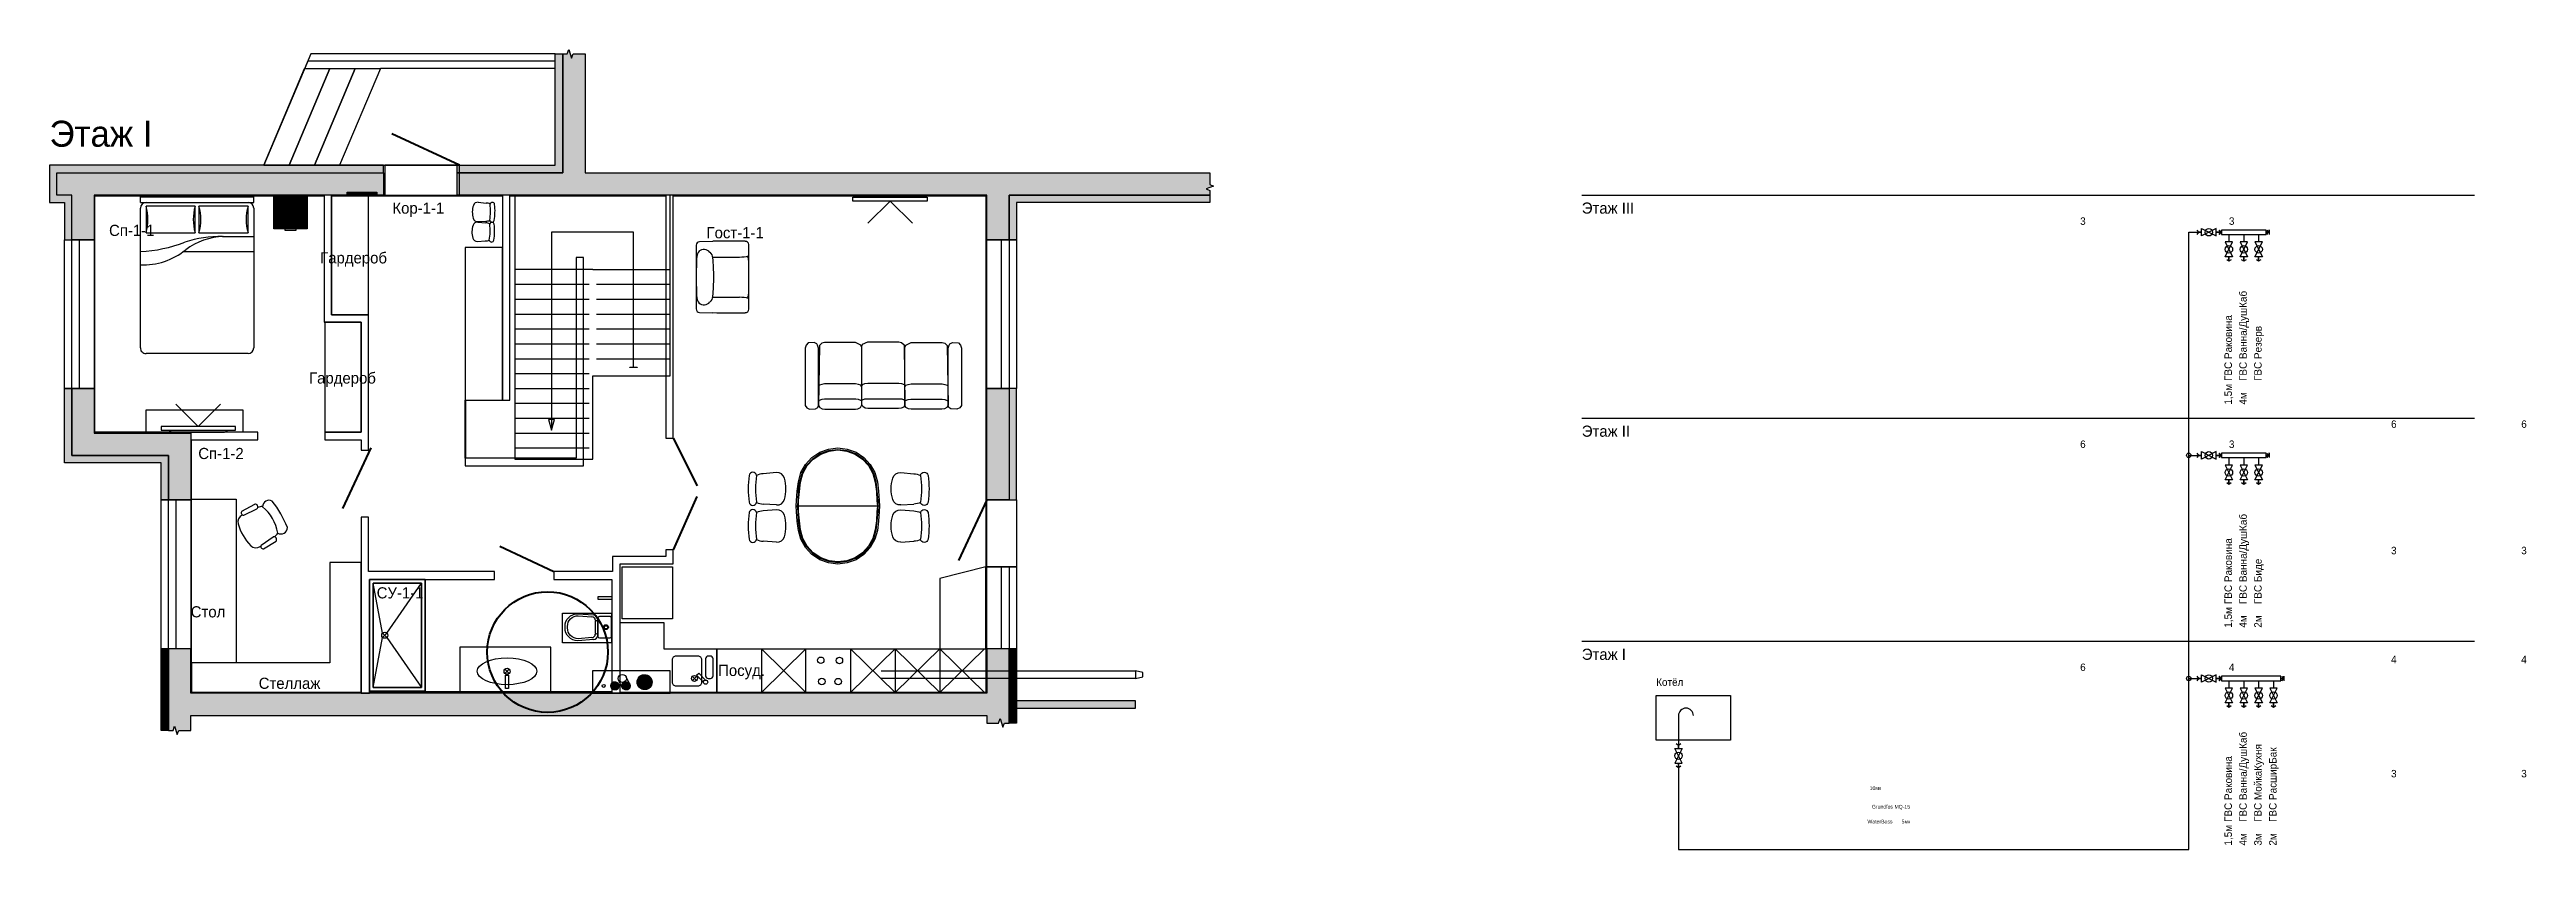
# Model space of a CAD drawing. Header units: millimetres. Extents: x -30052 to 34000, y -8800 to 31005.
# Drawn here: x -600 to 32700, y -8800 to 1957 of the extents above; entities that cross this region are included whole.
import ezdxf

# ---------------------------------------------------------------- set-up
doc = ezdxf.new("R2010")
doc.units = ezdxf.units.MM
doc.layers.get('0').update_dxf_attribs({"color": 14, "lineweight": 40, "true_color": 0x800000})
for name, color, linetype, lineweight, true_color in [('Вентканалы', 4, 'Continuous', 25, 0x00ffff), ('Внутренние_перегородки_штукатурка', 174, 'Continuous', 25, 0x000080), ('Вода_ГВС', 1, 'Continuous', 25, 0xff0000), ('Двери', 94, 'Continuous', 120, 0x008000), ('Дымоход', 7, 'Continuous', 25, 0x000000), ('Канализация', 54, 'Continuous', 25, 0x808000), ('Лестница', 7, 'Continuous', 25, 0x000000), ('Мебель', 252, 'Continuous', 30, 0xa0a0a4), ('Надписи', 7, 'Continuous', 25, 0x000000), ('Наружные стены', 7, 'Continuous', 25, 0x000000), ('Наружные стены (штриховка)', 7, 'Continuous', 25, 0x000000), ('Окна', 7, 'Continuous', 25, 0x000000), ('Проёмы', 7, 'Continuous', 25, 0x000000), ('Сантехника_оборудование', 30, 'Continuous', 25, 0xff7f00), ('Технологические отверстия', 252, 'Continuous', 25, 0xa0a0a4), ('Электрика', 7, 'Continuous', 25, 0x000000)]:
    doc.layers.add(name, color=color, linetype=linetype, lineweight=lineweight, true_color=true_color)
doc.styles.add('textstyle10', font='')
doc.styles.add('textstyle115', font='')
doc.styles.add('textstyle116', font='')
doc.styles.add('textstyle117', font='')
doc.styles.add('textstyle118', font='')
doc.styles.add('textstyle121', font='')
doc.styles.add('textstyle122', font='')
doc.styles.add('textstyle131', font='')
doc.styles.add('textstyle132', font='')
doc.styles.add('textstyle133', font='')
doc.styles.add('textstyle134', font='')
doc.styles.add('textstyle139', font='')
doc.styles.add('textstyle140', font='')
doc.styles.add('textstyle143', font='')
doc.styles.add('textstyle144', font='')
doc.styles.add('textstyle145', font='')
doc.styles.add('textstyle146', font='')
doc.styles.add('textstyle248', font='')
doc.styles.add('textstyle36', font='')
doc.styles.add('textstyle37', font='')
doc.styles.add('textstyle38', font='')
doc.styles.add('textstyle39', font='')
doc.styles.add('textstyle4', font='')
doc.styles.add('textstyle40', font='')
doc.styles.add('textstyle41', font='')
doc.styles.add('textstyle42', font='')
doc.styles.add('textstyle43', font='')
doc.styles.add('textstyle44', font='')
doc.styles.add('textstyle45', font='')
doc.styles.add('textstyle46', font='')
doc.styles.add('textstyle47', font='')
doc.styles.add('textstyle48', font='')
doc.styles.add('textstyle49', font='')
doc.styles.add('textstyle50', font='')
doc.styles.add('textstyle51', font='')
doc.styles.add('textstyle57', font='')
doc.styles.add('textstyle60', font='')
doc.styles.add('textstyle61', font='')
doc.styles.add('textstyle62', font='')
doc.styles.add('textstyle63', font='')
doc.styles.add('textstyle64', font='')
doc.styles.add('textstyle65', font='')
doc.styles.add('textstyle66', font='')
doc.styles.add('textstyle67', font='')
doc.styles.add('textstyle7', font='')
doc.styles.add('textstyle70', font='')
doc.styles.add('textstyle71', font='')
doc.styles.add('textstyle8', font='')
doc.styles.add('textstyle9', font='')
doc.styles.add('textstyle96', font='')
doc.styles.add('textstyle97', font='')
doc.styles.add('textstyle99', font='')
doc.styles.get('textstyle10').set_extended_font_data('Comfortaa Light')
doc.styles.get('textstyle115').set_extended_font_data('Comfortaa Light')
doc.styles.get('textstyle116').set_extended_font_data('Comfortaa Light')
doc.styles.get('textstyle117').set_extended_font_data('Comfortaa Light')
doc.styles.get('textstyle118').set_extended_font_data('Comfortaa Light')
doc.styles.get('textstyle121').set_extended_font_data('Comfortaa Light')
doc.styles.get('textstyle122').set_extended_font_data('Comfortaa Light')
doc.styles.get('textstyle131').set_extended_font_data('Comfortaa Light')
doc.styles.get('textstyle132').set_extended_font_data('Comfortaa Light')
doc.styles.get('textstyle133').set_extended_font_data('Comfortaa Light')
doc.styles.get('textstyle134').set_extended_font_data('Comfortaa Light')
doc.styles.get('textstyle139').set_extended_font_data('Comfortaa Light')
doc.styles.get('textstyle140').set_extended_font_data('Comfortaa Light')
doc.styles.get('textstyle143').set_extended_font_data('Comfortaa Light')
doc.styles.get('textstyle144').set_extended_font_data('Comfortaa Light')
doc.styles.get('textstyle145').set_extended_font_data('Comfortaa Light')
doc.styles.get('textstyle146').set_extended_font_data('Comfortaa Light')
doc.styles.get('textstyle248').set_extended_font_data('Comfortaa Light')
doc.styles.get('textstyle36').set_extended_font_data('Comfortaa Light')
doc.styles.get('textstyle37').set_extended_font_data('Comfortaa Light')
doc.styles.get('textstyle38').set_extended_font_data('Comfortaa Light')
doc.styles.get('textstyle39').set_extended_font_data('Comfortaa Light')
doc.styles.get('textstyle4').set_extended_font_data('Comfortaa Light')
doc.styles.get('textstyle40').set_extended_font_data('Comfortaa Light')
doc.styles.get('textstyle41').set_extended_font_data('Comfortaa Light')
doc.styles.get('textstyle42').set_extended_font_data('Comfortaa Light')
doc.styles.get('textstyle43').set_extended_font_data('Comfortaa Light')
doc.styles.get('textstyle44').set_extended_font_data('Comfortaa Light')
doc.styles.get('textstyle45').set_extended_font_data('Comfortaa Light')
doc.styles.get('textstyle46').set_extended_font_data('Comfortaa Light')
doc.styles.get('textstyle47').set_extended_font_data('Comfortaa Light')
doc.styles.get('textstyle48').set_extended_font_data('Comfortaa Light')
doc.styles.get('textstyle49').set_extended_font_data('Comfortaa Light')
doc.styles.get('textstyle50').set_extended_font_data('Comfortaa Light')
doc.styles.get('textstyle51').set_extended_font_data('Comfortaa Light')
doc.styles.get('textstyle57').set_extended_font_data('Comfortaa Light')
doc.styles.get('textstyle60').set_extended_font_data('Comfortaa Light')
doc.styles.get('textstyle61').set_extended_font_data('Comfortaa Light')
doc.styles.get('textstyle62').set_extended_font_data('Comfortaa Light')
doc.styles.get('textstyle63').set_extended_font_data('Comfortaa Light')
doc.styles.get('textstyle64').set_extended_font_data('Comfortaa Light')
doc.styles.get('textstyle65').set_extended_font_data('Comfortaa Light')
doc.styles.get('textstyle66').set_extended_font_data('Comfortaa Light')
doc.styles.get('textstyle67').set_extended_font_data('Comfortaa Light')
doc.styles.get('textstyle7').set_extended_font_data('Comfortaa Light')
doc.styles.get('textstyle70').set_extended_font_data('Comfortaa Light')
doc.styles.get('textstyle71').set_extended_font_data('Comfortaa Light')
doc.styles.get('textstyle8').set_extended_font_data('Comfortaa Light')
doc.styles.get('textstyle9').set_extended_font_data('Comfortaa Light')
doc.styles.get('textstyle96').set_extended_font_data('Comfortaa Light')
doc.styles.get('textstyle97').set_extended_font_data('Comfortaa Light')
doc.styles.get('textstyle99').set_extended_font_data('Comfortaa Light')
pattern_1 = [(45, (0, 0), (-0.08838834765, 0.08838834765), [])]

msp = doc.modelspace()

# ---------------------------------------------------------------- texts
at = {"layer": 'Вода_ГВС', "char_height": 100, "attachment_point": 1, "rotation": 90}
for s, insert, style in [('ГВС Ванна/ДушКаб', (28840, -2500), 'textstyle134'), ('ГВС Раковина', (28640, -2500), 'textstyle132'), ('ГВС Резерв', (29040, -2500), 'textstyle49'), ('1,5м', (28640, -2818), 'textstyle131'), ('4м', (28840, -2818), 'textstyle133'), ('ГВС Ванна/ДушКаб', (28840, -5500), 'textstyle146'), ('ГВС Раковина', (28640, -5500), 'textstyle144'), ('ГВС Биде', (29040, -5500), 'textstyle140'), ('1,5м', (28640, -5818), 'textstyle143'), ('4м', (28840, -5818), 'textstyle145'), ('2м', (29040, -5818), 'textstyle139'), ('ГВС Ванна/ДушКаб', (28840, -8430), 'textstyle116'), ('ГВС Раковина', (28640, -8430), 'textstyle122'), ('ГВС МойкаКухня', (29040, -8430), 'textstyle118'), ('ГВС РасширБак', (29240, -8430), 'textstyle62'), ('1,5м', (28640, -8748), 'textstyle121'), ('4м', (28840, -8748), 'textstyle115'), ('3м', (29040, -8748), 'textstyle117'), ('2м', (29240, -8748), 'textstyle57')]:
    msp.add_mtext(s, dxfattribs=dict(at, insert=insert, style=style))
at = {"layer": 'Вода_ГВС', "insert": (21000, -6500), "char_height": 100, "attachment_point": 1, "style": 'textstyle48'}
msp.add_mtext('Котёл', dxfattribs=at)
at = {"layer": 'Надписи', "attachment_point": 1}
for s, insert, char_height, style in [('Этаж I', (-600, 1000), 350, 'textstyle248'), ('\\H150;Кор-1-1', (4010, -100), 100, 'textstyle96'), ('\\H150;Этаж III', (20000, -100), 100, 'textstyle63'), ('3', (26700, -300), 100, 'textstyle45'), ('3', (28700, -300), 100, 'textstyle44'), ('\\H150;Сп-1-1', (200, -400), 100, 'textstyle71'), ('\\H150;Гост-1-1', (8233, -431), 100, 'textstyle99'), ('{\\H1.5x;Гардероб}', (3038, -769), 100, 'textstyle9'), ('{\\H1.5x;Гардероб}', (2889, -2385), 100, 'textstyle10'), ('\\H150;Этаж II', (20000, -3100), 100, 'textstyle60'), ('6', (26700, -3300), 100, 'textstyle50'), ('3', (28700, -3300), 100, 'textstyle47'), ('6', (30880, -3030), 100, 'textstyle38'), ('6', (32630, -3030), 100, 'textstyle37'), ('\\H150;Сп-1-2', (1400, -3400), 100, 'textstyle70'), ('3', (30880, -4730), 100, 'textstyle39'), ('3', (32630, -4730), 100, 'textstyle42'), ('\\H150;СУ-1-1', (3798, -5274), 100, 'textstyle97'), ('{\\H1.5x;Стол}', (1298, -5529), 100, 'textstyle8'), ('{\\H1.5x;Посуд.}', (8389, -6317), 100, 'textstyle4'), ('\\H150;Этаж I', (20000, -6100), 100, 'textstyle61'), ('6', (26700, -6300), 100, 'textstyle51'), ('4', (28700, -6300), 100, 'textstyle46'), ('4', (30880, -6195), 100, 'textstyle36'), ('4', (32630, -6195), 100, 'textstyle43'), ('{\\H1.5x;Стеллаж}', (2212, -6490), 100, 'textstyle7'), ('10мк', (23870, -7950), 50, 'textstyle65'), ('3', (30880, -7730), 100, 'textstyle41'), ('3', (32630, -7730), 100, 'textstyle40'), ('Grundfos MQ-15', (23900, -8200), 50, 'textstyle64'), ('WaterBoss', (23840, -8400), 50, 'textstyle67'), ('5мк', (24300, -8400), 50, 'textstyle66')]:
    msp.add_mtext(s, dxfattribs=dict(at, insert=insert, char_height=char_height, style=style))

# ---------------------------------------------------------------- blocks, each defined once
blk = doc.blocks.new('12PBED04')
at = {"layer": 'Мебель', "color": 0, "linetype": 'BYBLOCK'}
for p, q in [((0, 0), (0, 60)), ((3, 60), (0, 60)), ((3, 0), (3, 60)), ((5, 57), (5, 31)), ((19, 57), (5, 57)), ((6, 60), (80, 60)), ((19, 31), (19, 57)), ((21, 43.5), (21, 60)), ((29, 23), (29, 60)), ((83, 57), (83, 3)), ((5, 31), (19, 31)), ((19, 29), (5, 29)), ((5, 29), (5, 3)), ((19, 3), (19, 29)), ((3, 0), (0, 0)), ((5, 3), (19, 3)), ((80, 0), (6, 0))]:
    blk.add_line(p, q, dxfattribs=at)
for centre, radius, start, end in [((6, 57), 3, 90, 180), ((12, 81), 25, 253.739795, 286.260205), ((80, 57), 3, 0, 90), ((83.75, 42.6875), 62.75526, 179.258164, 197.803367), ((57.725806, 45.629032), 36.761918, 182.539782, 216.040311), ((12, 7), 25, 73.739795, 106.260205), ((12, 53), 25, 253.739795, 286.260205), ((-44.51087, -3.358696), 73.587559, 2.616012, 21.406944), ((0.75, 1.5), 35.338541, 357.56726, 39.546081), ((6, 3), 3, 180, 270), ((12, -21), 25, 73.739795, 106.260205), ((80, 3), 3, 270, 0)]:
    blk.add_arc(centre, radius, start, end, dxfattribs=at)
blk = doc.blocks.new('12PQAF06')
at = {"color": 0, "linetype": 'BYBLOCK'}
blk.add_line((30.8, 44), (30.8, 0), dxfattribs=at)
for points in [[(0, 22), (0.6, 26.9), (2.3, 31.6), (5.1, 35.7), (8.8, 39.1), (13.1, 41.5), (17.9, 42.9), (22.9, 43.5), (27.8, 43.8), (30.8, 44), (30.8, 44), (33.7, 43.8), (38.7, 43.5), (43.7, 42.9), (48.4, 41.5), (52.8, 39.1), (56.4, 35.7), (59.2, 31.6), (60.9, 26.9), (61.5, 22), (60.9, 17), (59.2, 12.4), (56.4, 8.2), (52.8, 4.8), (48.4, 2.4), (43.7, 1.1), (38.7, 0.5), (33.7, 0.1), (30.8, 0), (30.8, 0), (27.8, 0.1), (22.9, 0.5), (17.9, 1.1), (13.1, 2.4), (8.8, 4.8), (5.1, 8.2), (2.3, 12.4), (0.6, 17)], [(0.8, 22), (1.3, 26.8), (3, 31.3), (5.7, 35.3), (9.2, 38.5), (13.4, 40.9), (18, 42.1), (22.9, 42.7), (27.9, 43.1), (30.8, 43.2), (30.8, 43.2), (33.6, 43.1), (38.6, 42.7), (43.5, 42.1), (48.1, 40.8), (52.3, 38.5), (55.9, 35.3), (58.5, 31.3), (60.2, 26.8), (60.8, 22), (60.2, 17.2), (58.5, 12.7), (55.9, 8.7), (52.3, 5.5), (48.1, 3.1), (43.5, 1.8), (38.6, 1.2), (33.6, 0.9), (30.8, 0.7), (30.8, 0.8), (27.9, 0.9), (22.9, 1.2), (18, 1.8), (13.4, 3.1), (9.2, 5.5), (5.7, 8.7), (3, 12.7), (1.3, 17.2)], [(1.1, 22), (1.7, 26.7), (3.3, 31.1), (5.9, 35), (9.4, 38.2), (13.5, 40.5), (18.1, 41.8), (23, 42.4), (27.9, 42.7), (30.8, 42.9), (30.8, 42.9), (33.6, 42.7), (38.6, 42.4), (43.4, 41.8), (48, 40.5), (52.1, 38.2), (55.6, 35), (58.2, 31.1), (59.8, 26.7), (60.4, 22), (59.8, 17.3), (58.2, 12.9), (55.6, 8.9), (52.1, 5.8), (48, 3.5), (43.4, 2.2), (38.6, 1.6), (33.6, 1.2), (30.8, 1.1), (30.8, 1.1), (27.9, 1.2), (23, 1.6), (18.1, 2.2), (13.5, 3.5), (9.4, 5.8), (5.9, 9), (3.3, 12.9), (1.7, 17.3)]]:
    blk.add_lwpolyline(points, close=True, dxfattribs=at)
blk = doc.blocks.new('12PSTG02')
at = {"color": 0, "linetype": 'BYBLOCK'}
for p, q in [((-5.882738, 11.493405), (-13.636493, 11.294805)), ((-5.73403, 9.170818), (-13.415554, 8.575543)), ((-4.996459, 9.562867), (-5.284204, 9.540568)), ((-5.882738, -11.493405), (-13.636493, -11.294805)), ((-5.73403, -9.170818), (-13.415554, -8.575543)), ((-4.996459, -9.562867), (-5.284204, -9.540568)), ((-4.996459, -9.562867), (-5.28099, -9.544821))]:
    blk.add_line(p, q, dxfattribs=at)
for centre, radius, start, end in [((39.486083, 0), 62.486083, 172.590731, 187.409269), ((-19.5, 6.311132), 3.452743, 30.392687, 149.607313), ((4.70097, 0), 22.70097, 159.208954, 200.791046), ((-12.998837, 0.943692), 7.999035, 97.334712, 116.212212), ((-13.097037, 9.970029), 1.4304, 112.156422, 257.133709), ((-6.286552, 10.301496), 1.258456, 296.04311, 71.283835), ((-4.647836, 5.578088), 4, 16.10866, 95), ((-28.187947, 0), 28.187947, 346.275006, 13.724994), ((-19.5, -6.311132), 3.452743, 210.392687, 329.607313), ((-12.998837, -1.056308), 7.999035, 243.61801, 261.904764), ((-13.097037, -9.970029), 1.4304, 102.866291, 247.843578), ((-6.286552, -10.301496), 1.258456, 288.716165, 63.95689), ((-4.647836, -5.578088), 4, 265, 343.89134)]:
    blk.add_arc(centre, radius, start, end, dxfattribs=at)
blk = doc.blocks.new('12PSTG01')
at = {"color": 0, "linetype": 'BYBLOCK'}
for p, q in [((-4.996459, 8.562867), (-11.998837, 7.942727)), ((-4.996459, -8.562867), (-11.998837, -8.055343))]:
    blk.add_line(p, q, dxfattribs=at)
for centre, radius, start, end in [((28, 0), 48, 171.544527, 188.455473), ((-17.5, 6.763875), 2, 8.455473, 171.544527), ((31.956522, 0), 48, 171.544527, 188.455473), ((-11.998837, -0.056308), 7.999035, 90, 116.212212), ((-4.647836, 4.578088), 4, 16.10866, 95), ((-20.5, 0), 20.5, 343.89134, 16.10866), ((-17.5, -6.763875), 2, 188.455473, 351.544527), ((-11.998837, -0.056308), 7.999035, 243.61801, 270), ((-4.647836, -4.578088), 4, 265, 343.89134)]:
    blk.add_arc(centre, radius, start, end, dxfattribs=at)
blk = doc.blocks.new('12PSTG23')
at = {"color": 0, "linetype": 'BYBLOCK'}
for p, q in [((-27.8, 16.8), (-27.8, -17)), ((-19, 18.8), (-26.1, 18.6)), ((0, -17.2), (0, 17.2)), ((-19.1, 10.5), (-4.8, 10.5)), ((-19.1, -10.8), (-4.8, -10.8)), ((-26.1, -18.8), (-19, -19))]:
    blk.add_line(p, q, dxfattribs=at)
for centre, radius, start, end in [((-26, 16.8), 1.8, 91.8311, 180), ((-22.7, 10.5), 4.71, 139.8485, 176.9945), ((-23.7, 10.6), 3.95, 36.8273, 132.2407), ((-10.4, -424.9), 443.8, 88.8953, 91.1047), ((-1.8, 17), 1.79, 4.3634, 92.114), ((755.3, -22.3), 783.5, 177.5833, 178.3782), ((-23.3, 9.7), 4.35, 4.9731, 49.1543), ((-133.8, 0.1), 115.3, 359.8882, 4.9731), ((-4.8, 28.7), 18.2, 270, 285.1852), ((-3.5, 9), 3.47, 358.3622, 36.1615), ((755.3, 22), 783.5, 181.6218, 182.4167), ((-22.7, -10.8), 4.71, 183.0055, 220.1515), ((-23.3, -10), 4.35, 310.8457, 355.0269), ((-133.8, -0.3), 115.3, 355.0269, 0.1118), ((-4.8, -29), 18.2, 74.8148, 90), ((-3.5, -9.2), 3.47, 323.8385, 1.6378), ((-26, -17), 1.8, 180, 268.5167), ((-23.7, -10.9), 3.95, 227.7593, 323.1727), ((-10.3, 228.1), 247.2, 267.9981, 271.9677), ((-1.7, -17.2), 1.73, 265.8714, 1.6836)]:
    blk.add_arc(centre, radius, start, end, dxfattribs=at)
blk = doc.blocks.new('12PCOU17')
at = {"layer": 'Мебель', "color": 0, "linetype": 'BYBLOCK'}
for points in [[(-34.7, 34.7), (-33.7, 34.3), (-3.3, 34.3), (-1.8, 34.8), (-1.1, 35.2), (-0.4, 36.6), (-0.6, 39.8), (-1.7, 40.9), (-3.3, 41.4), (-33.7, 41.4), (-35, 40.5), (-35.6, 39), (-35.5, 35.8), (-34.7, 34.7)], [(-1.9, 11.9), (-1.7, 11.9), (-0.3, 14.7), (-0.3, 31.1), (-0.7, 32.6), (-1.9, 33.8), (-33.6, 34.3), (-34.8, 33.6), (-35.4, 32.4), (-35.7, 31), (-35.7, 14.7), (-35.4, 13.4), (-34.7, 12), (-33.4, 11.4), (-3, 11.4), (-1.7, 11.9)], [(-31.2, 11.4), (-31.1, 11.8), (-30.6, 13.1), (-30.4, 14.6), (-30.4, 31.1), (-30.6, 32.6), (-31.1, 33.9), (-31.8, 34.3)], [(-23.8, 11.4), (-23, 11.9), (-22.5, 13.1), (-22.2, 14.7), (-22.2, 31.1), (-22.5, 32.6), (-23, 33.8), (-23.1, 34.3)], [(-1.5, -11), (-1.3, -11), (0, -8.2), (0, 8.2), (-0.4, 9.7), (-1.5, 11), (-33.3, 11.4), (-34.5, 10.8), (-35.1, 9.5), (-35.3, 8.1), (-35.3, -8.1), (-35.1, -9.5), (-34.3, -10.9), (-33.1, -11.4), (-2.7, -11.4), (-1.3, -11)], [(-30.9, -11.4), (-30.7, -11), (-30.2, -9.8), (-30.1, -8.3), (-30.1, 8.3), (-30.2, 9.8), (-30.7, 11), (-31.5, 11.4)], [(-23.5, -11.4), (-22.6, -11), (-22.1, -9.7), (-21.9, -8.2), (-21.9, 8.2), (-22.1, 9.7), (-22.6, 11), (-22.8, 11.4)], [(-1.9, -11.9), (-1.7, -11.9), (-0.3, -14.7), (-0.3, -31.1), (-0.7, -32.6), (-1.9, -33.8), (-33.6, -34.3), (-34.8, -33.6), (-35.4, -32.4), (-35.7, -31), (-35.7, -14.7), (-35.4, -13.4), (-34.7, -12), (-33.4, -11.4), (-3, -11.4), (-1.7, -11.9)], [(-31.2, -11.4), (-31.1, -11.8), (-30.6, -13.1), (-30.4, -14.6), (-30.4, -31.1), (-30.6, -32.6), (-31.1, -33.9), (-31.8, -34.3)], [(-23.8, -11.4), (-23, -11.9), (-22.5, -13.1), (-22.2, -14.7), (-22.2, -31.1), (-22.5, -32.6), (-23, -33.8), (-23.1, -34.3)], [(-34.7, -34.7), (-33.7, -34.3), (-3.3, -34.3), (-1.8, -34.8), (-1.1, -35.2), (-0.4, -36.6), (-0.6, -39.8), (-1.7, -40.9), (-3.3, -41.4), (-33.7, -41.4), (-35, -40.5), (-35.6, -39), (-35.5, -35.8), (-34.7, -34.7)]]:
    blk.add_lwpolyline(points, dxfattribs=at)
blk = doc.blocks.new('Унитаз')
at = {"layer": 'Сантехника_оборудование'}
blk.add_line((-170, -100), (-170, 100), dxfattribs=at)
for points in [[(-220, -150), (-415, -165, -0.41421356), (-570, -10), (-570, 10, -0.41421356), (-415, 165), (-220, 150)], [(-242.5, -127.5), (-408.25, -140.25, -0.41421356), (-540, -8.5), (-540, 8.5, -0.41421356), (-408.25, 140.25), (-242.5, 127.5)]]:
    blk.add_lwpolyline(points, format="xyb", dxfattribs=at)
blk.add_lwpolyline([(-200, 85), (-190, 85), (-190, 75), (-200, 75), (-200, -75), (-190, -75), (-190, -85), (-200, -85)], dxfattribs=at)
blk.add_lwpolyline([(-170, -100), (-170, -110, 0.41421356), (-150, -130), (-20, -130, 0.41421356), (0, -110), (0, 110, 0.41421356), (-20, 130), (-150, 130, 0.41421356), (-170, 110), (-170, 100)], format="xyb", close=True, dxfattribs=at)
for radius in [30, 20]:
    blk.add_circle((-70, 0), radius, dxfattribs=at)
for centre, radius, start, end in [((-242.5, 85), 42.5, 0, 90), ((-220, 100), 50, 0, 90), ((-242.5, -85), 42.5, 270, 0), ((-220, -100), 50, 270, 0)]:
    blk.add_arc(centre, radius, start, end, dxfattribs=at)
blk = doc.blocks.new('ТВ')
at = {"layer": 'Мебель'}
for points in [[(-400, -30), (-350, 0), (350, 0), (400, -30)], [(-300, -380), (0, -80), (300, -380)]]:
    blk.add_lwpolyline(points, dxfattribs=at)
blk.add_lwpolyline([(-500, -80), (-500, -30), (500, -30), (500, -80)], close=True, dxfattribs=at)
blk = doc.blocks.new('Тумбочка')
at = {"layer": 'Мебель'}
h = blk.add_hatch(dxfattribs=at)
h.set_pattern_fill('CROSS', color=256, scale=15, style=0)
h.set_pattern_definition(pattern_1)
h.paths.add_polyline_path([(225, 0), (225, -450), (-225, -450), (-225, 0)])
blk.add_lwpolyline([(225, 0), (225, -450), (-225, -450), (-225, 0)], close=True, dxfattribs=at)
blk.add_lwpolyline([(-75, -450), (-75, -470), (75, -470), (75, -450)], dxfattribs=at)

# ---------------------------------------------------------------- hatches: boundary and pattern name
at = {"layer": 'Вентканалы'}
h = msp.add_hatch(dxfattribs=at)
h.set_pattern_fill('ANSI31', color=256, scale=15, angle=90, style=0)
h.set_pattern_definition(pattern_1)
edge = h.paths.add_edge_path()
edge.add_arc((7000, -6600), 55, 0, 360)
h = msp.add_hatch(dxfattribs=at)
h.set_pattern_fill('ANSI31', color=256, scale=15, angle=90, style=0)
h.set_pattern_definition(pattern_1)
edge = h.paths.add_edge_path()
edge.add_arc((7400, -6550), 100, 0, 360)
at = {"layer": 'Канализация'}
h = msp.add_hatch(dxfattribs=at)
h.set_pattern_fill('ANSI31', color=256, scale=7, angle=30, style=0)
h.set_pattern_definition(pattern_1)
edge = h.paths.add_edge_path()
edge.add_arc((7150, -6600), 55, 0, 360)
at = {"layer": 'Наружные стены (штриховка)'}
h = msp.add_hatch(dxfattribs=at)
h.set_pattern_fill('ANSI31', color=256, scale=10, angle=15, style=0)
h.set_pattern_definition(pattern_1)
h.paths.add_polyline_path([(12000, -600), (12000, 0), (4880, 0), (4880, 300), (6300, 300), (6300, 1900), (6360, 1900), (6381, 1957), (6419, 1843), (6440, 1900), (6600, 1900), (6600, 300), (15000, 300), (15000, 140), (15050, 120), (14950, 82), (15000, 60), (15000, 0), (12300, 0), (12300, -600)])
h = msp.add_hatch(dxfattribs=at)
h.set_pattern_fill('ANSI31', color=256, scale=5, angle=30, style=0)
h.set_pattern_definition(pattern_1)
h.paths.add_polyline_path([(6300, 1900), (6300, 300), (4880, 300), (4880, 400), (6200, 400), (6200, 1900)])
h = msp.add_hatch(dxfattribs=at)
h.set_pattern_fill('ANSI31', color=256, scale=5, angle=30, style=0)
h.set_pattern_definition(pattern_1)
h.paths.add_polyline_path([(3890, 400), (-600, 400), (-600, -100), (-400, -100), (-400, -600), (-300, -600), (-300, 0), (-500, 0), (-500, 300), (3890, 300)])
h = msp.add_hatch(dxfattribs=at)
h.set_pattern_fill('ANSI31', color=256, scale=7.5, angle=15, style=0)
h.set_pattern_definition(pattern_1)
h.paths.add_polyline_path([(0, -600), (-300, -600), (-300, 0), (-500, 0), (-500, 300), (3890, 300), (3890, 0), (0, 0)])
h = msp.add_hatch(dxfattribs=at)
h.set_pattern_fill('ANSI31', color=256, scale=5, angle=30, style=0)
h.set_pattern_definition(pattern_1)
h.paths.add_polyline_path([(12400, -600), (12300, -600), (12300, 0), (15000, 0), (15000, -100), (12400, -100)])
h = msp.add_hatch(dxfattribs=at)
h.set_pattern_fill('ANSI31', color=256, scale=5, angle=30, style=0)
h.set_pattern_definition(pattern_1)
h.paths.add_polyline_path([(-400, -2600), (-300, -2600), (-300, -3500), (1000, -3500), (1000, -4100), (900, -4100), (900, -3600), (-400, -3600)])
h = msp.add_hatch(dxfattribs=at)
h.set_pattern_fill('ANSI31', color=256, scale=10, angle=15, style=0)
h.set_pattern_definition(pattern_1)
h.paths.add_polyline_path([(-300, -2600), (0, -2600), (0, -3200), (1300, -3200), (1300, -4100), (1000, -4100), (1000, -3500), (-300, -3500), (-300, -2600), (0, -2600)])
h = msp.add_hatch(dxfattribs=at)
h.set_pattern_fill('ANSI31', color=256, scale=10, angle=15, style=0)
h.set_pattern_definition(pattern_1)
h.paths.add_polyline_path([(12000, -2600), (12300, -2600), (12300, -4100), (12000, -4100)])
h = msp.add_hatch(dxfattribs=at)
h.set_pattern_fill('ANSI31', color=256, scale=5, angle=30, style=0)
h.set_pattern_definition(pattern_1)
h.paths.add_polyline_path([(12400, -2600), (12300, -2600), (12300, -4100), (12400, -4100)])
h = msp.add_hatch(dxfattribs=at)
h.set_pattern_fill('ANSI31', color=256, scale=5, angle=30, style=0)
h.set_pattern_definition(pattern_1)
h.paths.add_polyline_path([(900, -6100), (1000, -6100), (1000, -7200), (900, -7200)])
h = msp.add_hatch(dxfattribs=at)
h.set_pattern_fill('ANSI31', color=256, scale=10, angle=15, style=0)
h.set_pattern_definition(pattern_1)
h.paths.add_polyline_path([(11999, -6100), (12000, -6700), (1300, -6700), (1300, -6100), (1000, -6100), (1000, -7200), (1060, -7200), (1080, -7140), (1118, -7254), (1140, -7200), (1300, -7200), (1300, -7000), (12000, -7000), (12000, -7100), (12160, -7100), (12180, -7040), (12218, -7154), (12240, -7100), (12300, -7100), (12300, -6100)])
h = msp.add_hatch(dxfattribs=at)
h.set_pattern_fill('ANSI31', color=256, scale=5, angle=30, style=0)
h.set_pattern_definition(pattern_1)
h.paths.add_polyline_path([(12300, -7100), (12300, -6100), (12400, -6100), (12400, -7100)])
h = msp.add_hatch(dxfattribs=at)
h.set_pattern_fill('ANSI31', color=256, scale=10, angle=15, style=0)
h.set_pattern_definition(pattern_1)
h.paths.add_polyline_path([(12400, -6900), (14000, -6900), (14000, -6800), (12400, -6800)])
at = {"layer": 'Электрика'}
msp.add_hatch(color=256, dxfattribs=at).paths.add_polyline_path([(3800, -10), (3400, -10), (3400, 40), (3800, 40)])

# ---------------------------------------------------------------- linework, layer by layer
at = {"linetype": 'Continuous', "lineweight": 100}
msp.add_circle((6096, -6145), 811, dxfattribs=at)
at = {"layer": 'Вентканалы'}
for centre, radius in [((7000, -6600), 55), ((7400, -6550), 100)]:
    msp.add_circle(centre, radius, dxfattribs=at)
at = {"layer": 'Внутренние_перегородки_штукатурка'}
for points in [[(3090, 0), (3090, -1710), (3590, -1710), (3590, -3190), (3100, -3190), (3100, -3290), (3590, -3290), (3590, -3430), (3690, -3430), (3690, -1610), (3190, -1610), (3190, 0)], [(5490, 0), (5490, -2760), (5590, -2760), (5590, 0)], [(7685, 0), (7685, -3270), (7785, -3270), (7785, 0)], [(6480, -840), (6480, -3540), (4990, -3540), (4990, -3640), (6580, -3640), (6580, -840)], [(1300, -3290), (2200, -3290), (2200, -3190), (1300, -3190)], [(3700, -6700), (3700, -5170), (5380, -5170), (5380, -5060), (3690, -5060), (3690, -4330), (3590, -4330), (3590, -6700)], [(7070, -6700), (7070, -4960), (7785, -4960), (7785, -4770), (7685, -4770), (7685, -4860), (6970, -4860), (6970, -5060), (6180, -5060), (6180, -5170), (6960, -5170), (6960, -6700)]]:
    msp.add_lwpolyline(points, close=True, dxfattribs=at)
for points in [[(1300, -3190), (10, -3190), (10, -10), (3090, -10)], [(3190, -10), (5490, -10)], [(5590, -10), (7685, -10)], [(7785, -10), (11990, -10), (11990, -6690), (7070, -6690)], [(3590, -6690), (1310, -6690), (1310, -3290)], [(6960, -6680), (3700, -6680)]]:
    msp.add_lwpolyline(points, dxfattribs=at)
at = {"layer": 'Вода_ГВС'}
for p, q in [((28160, -500), (28290, -500)), ((28700, -530), (28700, -630)), ((28900, -530), (28900, -630)), ((29100, -530), (29100, -630)), ((28160, -3500), (28290, -3500)), ((28700, -3530), (28700, -3630)), ((28900, -3530), (28900, -3630)), ((29100, -3530), (29100, -3630)), ((28160, -6500), (28290, -6500)), ((28700, -6530), (28700, -6630)), ((28900, -6530), (28900, -6630)), ((29100, -6530), (29100, -6630)), ((29300, -6530), (29300, -6630)), ((21300, -7000), (21300, -7400))]:
    msp.add_line(p, q, dxfattribs=at)
for points in [[(21300, -7700), (21300, -8800), (28160, -8800), (28160, -500)], [(28270, -470), (28290, -500), (28330, -500), (28290, -500), (28270, -530)], [(28570, -470), (28590, -500), (28530, -500), (28590, -500), (28570, -530)], [(28570, -530), (28590, -500), (28570, -470), (28590, -500), (28600, -500), (28600, -530), (29200, -530), (29200, -470), (28600, -470), (28600, -500)], [(29210, -470), (29230, -500), (29200, -500), (29230, -500), (29210, -530)], [(29210, -470), (29230, -500), (29210, -530), (29230, -500), (29240, -500), (29240, -468), (29240, -530)], [(28730, -870), (28700, -890), (28700, -830), (28700, -890), (28670, -870)], [(28930, -870), (28900, -890), (28900, -830), (28900, -890), (28870, -870)], [(29130, -870), (29100, -890), (29100, -830), (29100, -890), (29070, -870)], [(28270, -3470), (28290, -3500), (28330, -3500), (28290, -3500), (28270, -3530)], [(28570, -3470), (28590, -3500), (28530, -3500), (28590, -3500), (28570, -3530)], [(28570, -3530), (28590, -3500), (28570, -3470), (28590, -3500), (28600, -3500), (28600, -3530), (29200, -3530), (29200, -3470), (28600, -3470), (28600, -3500)], [(29210, -3470), (29230, -3500), (29200, -3500), (29230, -3500), (29210, -3530)], [(29210, -3470), (29230, -3500), (29210, -3530), (29230, -3500), (29240, -3500), (29240, -3468), (29240, -3530)], [(28730, -3870), (28700, -3890), (28700, -3830), (28700, -3890), (28670, -3870)], [(28930, -3870), (28900, -3890), (28900, -3830), (28900, -3890), (28870, -3870)], [(29130, -3870), (29100, -3890), (29100, -3830), (29100, -3890), (29070, -3870)], [(28270, -6470), (28290, -6500), (28330, -6500), (28290, -6500), (28270, -6530)], [(28570, -6470), (28590, -6500), (28530, -6500), (28590, -6500), (28570, -6530)], [(28570, -6530), (28590, -6500), (28570, -6470), (28590, -6500), (28600, -6500), (28600, -6530), (29400, -6530), (29400, -6470), (28600, -6470), (28600, -6500)], [(29410, -6470), (29430, -6500), (29400, -6500), (29430, -6500), (29410, -6530)], [(29410, -6470), (29430, -6500), (29410, -6530), (29430, -6500), (29440, -6500), (29440, -6468), (29440, -6530)], [(21000, -7330), (21000, -6730), (21999, -6730), (21999, -7330), (21000, -7330)], [(28730, -6870), (28700, -6890), (28700, -6830), (28700, -6890), (28670, -6870)], [(28930, -6870), (28900, -6890), (28900, -6830), (28900, -6890), (28870, -6870)], [(29130, -6870), (29100, -6890), (29100, -6830), (29100, -6890), (29070, -6870)], [(29330, -6870), (29300, -6890), (29300, -6830), (29300, -6890), (29270, -6870)], [(21330, -7380), (21300, -7400), (21300, -7440), (21300, -7400), (21270, -7380)], [(21330, -7680), (21300, -7700), (21300, -7640), (21300, -7700), (21270, -7680)]]:
    msp.add_lwpolyline(points, dxfattribs=at)
for points in [[(28330, -450), (28530, -550), (28530, -450), (28330, -550)], [(28650, -830), (28750, -630), (28650, -630), (28750, -830)], [(28850, -830), (28950, -630), (28850, -630), (28950, -830)], [(29050, -830), (29150, -630), (29050, -630), (29150, -830)], [(28330, -3450), (28530, -3550), (28530, -3450), (28330, -3550)], [(28650, -3830), (28750, -3630), (28650, -3630), (28750, -3830)], [(28850, -3830), (28950, -3630), (28850, -3630), (28950, -3830)], [(29050, -3830), (29150, -3630), (29050, -3630), (29150, -3830)], [(28330, -6450), (28530, -6550), (28530, -6450), (28330, -6550)], [(28650, -6830), (28750, -6630), (28650, -6630), (28750, -6830)], [(28850, -6830), (28950, -6630), (28850, -6630), (28950, -6830)], [(29050, -6830), (29150, -6630), (29050, -6630), (29150, -6830)], [(29250, -6830), (29350, -6630), (29250, -6630), (29350, -6830)], [(21350, -7440), (21250, -7640), (21350, -7640), (21250, -7440)]]:
    msp.add_lwpolyline(points, close=True, dxfattribs=at)
for centre, radius in [((28430, -500), 50), ((28700, -730), 50), ((28900, -730), 50), ((29100, -730), 50), ((28160, -3500), 30), ((28430, -3500), 50), ((28700, -3730), 50), ((28900, -3730), 50), ((29100, -3730), 50), ((6850, -6600), 20.1), ((28160, -6500), 30), ((28430, -6500), 50), ((28700, -6730), 50), ((28900, -6730), 50), ((29100, -6730), 50), ((29300, -6730), 50), ((21300, -7540), 50)]:
    msp.add_circle(centre, radius, dxfattribs=at)
msp.add_arc((21400, -7000), 100, 0, 180, dxfattribs=at)
at = {"layer": 'Двери'}
for p, q in [((4910, 400), (4004, 823)), ((4990, -2760), (4990, -3540)), ((7785, -3270), (8105, -3910)), ((3720, -3400), (3340, -4216)), ((8102, -4052), (7785, -4770)), ((12000, -4100), (11620, -4916)), ((5455, -4722), (6180, -5060))]:
    msp.add_line(p, q, dxfattribs=at)
at = {"layer": 'Дымоход'}
for points in [[(10580, -6400), (14000, -6400), (14000, -6500), (10580, -6500)], [(14000, -6500), (14100, -6480), (14100, -6420), (14000, -6400)]]:
    msp.add_lwpolyline(points, dxfattribs=at)
at = {"layer": 'Канализация'}
for p, q in [((7096, -6614), (7049, -6522)), ((7199, -6574), (7151, -6479))]:
    msp.add_line(p, q, dxfattribs=at)
for centre in [(7100, -6500), (7150, -6600)]:
    msp.add_circle(centre, 55, dxfattribs=at)
at = {"layer": 'Лестница'}
for p, q in [((6705, -1000), (5655, -1000)), ((5655, -1200), (6655, -1200)), ((6705, -1000), (7745, -1000)), ((6755, -1200), (7745, -1200)), ((5655, -1400), (6655, -1400)), ((5655, -1600), (6655, -1600)), ((6755, -1400), (7745, -1400)), ((6755, -1600), (7745, -1600)), ((5655, -1800), (6655, -1800)), ((6755, -1800), (7745, -1800)), ((5655, -2000), (6655, -2000)), ((5655, -2200), (6655, -2200)), ((6755, -2000), (7745, -2000)), ((6755, -2200), (7745, -2200)), ((5655, -2400), (6655, -2400)), ((5655, -2600), (6655, -2600)), ((5655, -2800), (6655, -2800)), ((5655, -3000), (6655, -3000)), ((5655, -3200), (6655, -3200)), ((5655, -3400), (6655, -3400))]:
    msp.add_line(p, q, dxfattribs=at)
msp.add_lwpolyline([(7250, -2315), (7300, -2315), (7300, -2320), (7200, -2320), (7200, -2315), (7250, -2315), (7250, -500), (6150, -500), (6150, -3160), (6190, -3020), (6110, -3020), (6150, -3160)], dxfattribs=at)
at = {"layer": 'Мебель'}
for points in [[(3190, -10), (3190, -1610), (3690, -1610), (3690, -10)], [(4990, -707), (4990, -2760), (5490, -2760), (5490, -707)], [(3100, -1710), (3100, -3190), (3590, -3190), (3590, -1710)], [(700, -3190), (700, -2890), (2000, -2890), (2000, -3190)], [(1310, -6290), (1310, -4090), (1910, -4090), (1910, -6290)], [(1310, -6690), (3590, -6690), (3590, -4940), (3170, -4940), (3170, -6290), (1310, -6290)], [(11370, -5157), (11370, -6100), (11990, -6100), (11990, -5000)], [(8370, -6690), (8370, -6100), (11990, -6100), (11990, -6690)]]:
    msp.add_lwpolyline(points, close=True, dxfattribs=at)
at = {"layer": 'Мебель', "linetype": 'Continuous'}
for points in [[(7100, -5000), (7776, -5000), (7776, -5700), (7100, -5700), (7100, -5000)], [(8370, -6100), (8970, -6100), (9570, -6100), (10170, -6100), (10770, -6100), (11370, -6100), (11970, -6100)], [(8970, -6100), (9570, -6690)], [(8970, -6690), (9570, -6100)], [(10170, -6100), (10770, -6690)], [(10170, -6690), (10770, -6100)], [(10770, -6100), (11370, -6690)], [(10770, -6690), (11370, -6100)], [(10770, -6100), (10770, -6690)], [(11370, -6100), (11970, -6690)], [(11370, -6690), (11970, -6100)], [(11370, -6100), (11370, -6690)]]:
    msp.add_lwpolyline(points, dxfattribs=at)
msp.add_lwpolyline([(9570, -6100), (10170, -6100), (10170, -6690), (9570, -6690)], close=True, dxfattribs=at)
at = {"layer": 'Мебель'}
for centre in [(9768, -6256), (10019, -6259), (9783, -6541), (10002, -6543)]:
    msp.add_circle(centre, 44, dxfattribs=at)
at = {"layer": 'Надписи'}
for p, q in [((20000, 0), (32000, 0)), ((20000, -3000), (32000, -3000)), ((20000, -6000), (32000, -6000))]:
    msp.add_line(p, q, dxfattribs=at)
at = {"layer": 'Наружные стены'}
for points in [[(2280, 400), (6200, 400), (6200, 1900), (2915, 1900)], [(2280, 400), (6200, 400), (6200, 1800), (2872, 1800)], [(2620, 400), (2280, 400), (2830, 1700), (3170, 1700)], [(2960, 400), (2620, 400), (3170, 1700), (3510, 1700)], [(3300, 400), (2960, 400), (3510, 1700), (3850, 1700)], [(6200, 400), (6200, 1700), (3850, 1700), (3300, 400)], [(-300, -2600), (0, -2600), (0, -3200), (1300, -3200), (1300, -4100), (1000, -4100), (1000, -3500), (-300, -3500), (-300, -2600), (0, -2600)], [(12400, -6900), (14000, -6900), (14000, -6800), (12400, -6800)]]:
    msp.add_lwpolyline(points, close=True, dxfattribs=at)
for points in [[(12000, -600), (12000, 0), (4880, 0), (4880, 300), (6300, 300), (6300, 1900), (6360, 1900), (6381, 1957), (6419, 1843), (6440, 1900), (6600, 1900), (6600, 300), (15000, 300), (15000, 140), (15050, 120), (14950, 82), (15000, 60), (15000, 0), (12300, 0), (12300, -600), (12000, -600)], [(6300, 1900), (6300, 300), (4880, 300), (4880, 400), (6200, 400), (6200, 1900), (6300, 1900)], [(3890, 400), (-600, 400), (-600, -100), (-400, -100), (-400, -600), (-300, -600), (-300, 0), (-500, 0), (-500, 300), (3890, 300), (3890, 400)], [(0, -600), (-300, -600), (-300, 0), (-500, 0), (-500, 300), (3890, 300), (3890, 0), (0, 0), (0, -600)], [(12400, -600), (12300, -600), (12300, 0), (15000, 0), (15000, -100), (12400, -100), (12400, -600)], [(-400, -2600), (-300, -2600), (-300, -3500), (1000, -3500), (1000, -4100), (900, -4100), (900, -3600), (-400, -3600), (-400, -2600)], [(12000, -2600), (12300, -2600), (12300, -4100), (12000, -4100), (12000, -2600)], [(12400, -2600), (12300, -2600), (12300, -4100), (12400, -4100), (12400, -2600)], [(900, -6100), (1000, -6100), (1000, -7200), (900, -7200), (900, -6100)], [(11999, -6100), (12000, -6700), (1300, -6700), (1300, -6100), (1000, -6100), (1000, -7200), (1060, -7200), (1080, -7140), (1118, -7254), (1140, -7200), (1300, -7200), (1300, -7000), (12000, -7000), (12000, -7100), (12160, -7100), (12180, -7040), (12218, -7154), (12240, -7100), (12300, -7100), (12300, -6100), (11999, -6100)], [(12300, -7100), (12300, -6100), (12400, -6100), (12400, -7100), (12300, -7100)]]:
    msp.add_lwpolyline(points, dxfattribs=at)
at = {"layer": 'Окна'}
for points in [[(-300, -600), (-200, -600), (-200, -2600), (-300, -2600), (-300, -600)], [(12200, -600), (12300, -600), (12300, -2600), (12200, -2600), (12200, -600)], [(1000, -4100), (1100, -4100), (1100, -6100), (1000, -6100), (1000, -4100)], [(12200, -5000), (12300, -5000), (12300, -6100), (12200, -6100), (12200, -5000)]]:
    msp.add_lwpolyline(points, dxfattribs=at)
at = {"layer": 'Проёмы'}
for points in [[(3910, 400), (3910, 0), (4910, 0), (4910, 400), (3910, 400)], [(-400, -600), (0, -600), (0, -2600), (-400, -2600), (-400, -600)], [(12000, -600), (12400, -600), (12400, -2600), (12000, -2600), (12000, -600)], [(900, -4100), (1300, -4100), (1300, -6100), (900, -6100), (900, -4100)], [(12000, -5000), (12400, -5000), (12400, -6100), (12000, -6100), (12000, -5000)]]:
    msp.add_lwpolyline(points, dxfattribs=at)
msp.add_lwpolyline([(12000, -4100), (12400, -4100), (12400, -5000), (12000, -5000)], close=True, dxfattribs=at)
at = {"layer": 'Сантехника_оборудование'}
for p, q in [((3878, -5948), (3934, -5892)), ((3878, -5892), (3934, -5948)), ((5523, -6432), (5580, -6375)), ((5523, -6375), (5580, -6432)), ((8042, -6528), (8098, -6472)), ((8042, -6472), (8098, -6528))]:
    msp.add_line(p, q, dxfattribs=at)
for points in [[(3700, -6670), (4450, -6670), (4450, -5170), (3700, -5170)], [(3750, -6620), (4400, -6620), (4400, -5220), (3750, -5220)], [(6778, -5400), (6960, -5400), (6960, -5440), (6778, -5440)], [(7070, -6690), (7070, -5750), (7660, -5750), (7660, -6100), (8370, -6100), (8370, -6690)], [(6140, -6680), (6140, -6080), (4918, -6080), (4918, -6680)], [(5531, -6636), (5531, -6454), (5571, -6454), (5571, -6636)]]:
    msp.add_lwpolyline(points, close=True, dxfattribs=at)
at = {"layer": 'Сантехника_оборудование', "linetype": 'Continuous'}
for points in [[(3700, -5170), (4450, -5170), (4450, -6670), (3700, -6670), (3700, -5170)], [(6957, -6019), (6297, -6022), (6297, -5622), (6957, -5622), (6957, -6022)]]:
    msp.add_lwpolyline(points, dxfattribs=at)
at = {"layer": 'Сантехника_оборудование'}
for points in [[(3878, -5892), (3750, -5220)], [(3934, -5892), (4400, -5220)], [(3750, -6620), (3878, -5948)], [(3934, -5948), (4400, -6620)], [(8192, -6550), (8100, -6458), (8128, -6430), (8220, -6522)]]:
    msp.add_lwpolyline(points, dxfattribs=at)
at = {"layer": 'Сантехника_оборудование', "linetype": 'Continuous'}
for points in [[(3750, -5220), (4400, -5220), (4400, -6620), (3750, -6620)], [(8370, -6100), (8970, -6100), (8970, -6700), (8370, -6700)]]:
    msp.add_lwpolyline(points, close=True, dxfattribs=at)
at = {"layer": 'Сантехника_оборудование'}
for points in [[(7770, -6250), (7770, -6550, 0.414214), (7820, -6600), (8120, -6600, 0.414214), (8170, -6550), (8170, -6250, 0.414214), (8120, -6200), (7820, -6200, 0.414214), (7770, -6250)], [(8285, -6200), (8255, -6200, 0.414214), (8220, -6235), (8220, -6465, 0.414214), (8255, -6500), (8285, -6500, 0.414214), (8320, -6465), (8320, -6235, 0.414214), (8285, -6200)]]:
    msp.add_lwpolyline(points, format="xyb", dxfattribs=at)
for centre, radius in [((3906, -5920), 40), ((5551, -6404), 40), ((8070, -6500), 40), ((8220, -6550), 28.3)]:
    msp.add_circle(centre, radius, dxfattribs=at)
msp.add_ellipse((5551, -6404), major_axis=(400, 0), ratio=0.45, dxfattribs=at)
at = {"layer": 'Технологические отверстия'}
for points in [[(5655, 0), (5655, -3550), (6705, -3550), (6705, -2430), (7745, -2430), (7745, 0)], [(7745, -6700), (7745, -6400), (6700, -6400), (6700, -6700)]]:
    msp.add_lwpolyline(points, close=True, dxfattribs=at)
at = {"layer": 'Электрика'}
msp.add_lwpolyline([(3800, -10), (3400, -10), (3400, 40), (3800, 40), (3800, -10)], close=True, dxfattribs=at)

# ---------------------------------------------------------------- block references
at = {"layer": 'Мебель'}
for name, p in [('ТВ', (10700, 0)), ('Тумбочка', (2639, -2))]:
    msp.add_blockref(name, p, dxfattribs=at)
for name, p, xscale, yscale, rotation in [('12PBED04', (621, -23), 25.4, 25.4, 270), ('12PSTG01', (5084, -225), 15.239999999999995, 15.239999999999995, 178.48094014856042), ('12PSTG01', (5079, -491), 15.239999999999995, 15.239999999999995, 178.48094014856042), ('12PCOU17', (10609, -1974), 25.4, -25.4, 90.00000000000001), ('12PQAF06', (9440, -3400), 25.4, 25.4, 270), ('12PSTG01', (10716, -3950), 25.4, -25.4, 180), ('12PSTG02', (2002, -4578), 25.4, 25.4, 209.99999999999997), ('12PSTG01', (10716, -4450), 25.4, -25.4, 180)]:
    msp.add_blockref(name, p, dxfattribs=dict(at, xscale=xscale, yscale=yscale, rotation=rotation))
at = {"layer": 'Мебель', "xscale": 25.4, "yscale": 25.4}
for name, p in [('12PSTG23', (8800, -1100)), ('12PSTG01', (9300, -3950)), ('12PSTG01', (9300, -4450))]:
    msp.add_blockref(name, p, dxfattribs=at)
at = {"layer": 'Мебель', "yscale": -1}
msp.add_blockref('ТВ', (1400, -3190), dxfattribs=at)
at = {"layer": 'Сантехника_оборудование', "xscale": 1.1, "yscale": 1.1}
msp.add_blockref('Унитаз', (6957, -5811), dxfattribs=at)

msp.set_redraw_order([(e.dxf.handle, doc.entitydb.next_handle()) for e in msp.query("TEXT MTEXT ATTDEF DIMENSION ARC_DIMENSION")])  # texts and dimensions are drawn at this point

doc.saveas('drawing.dxf')
